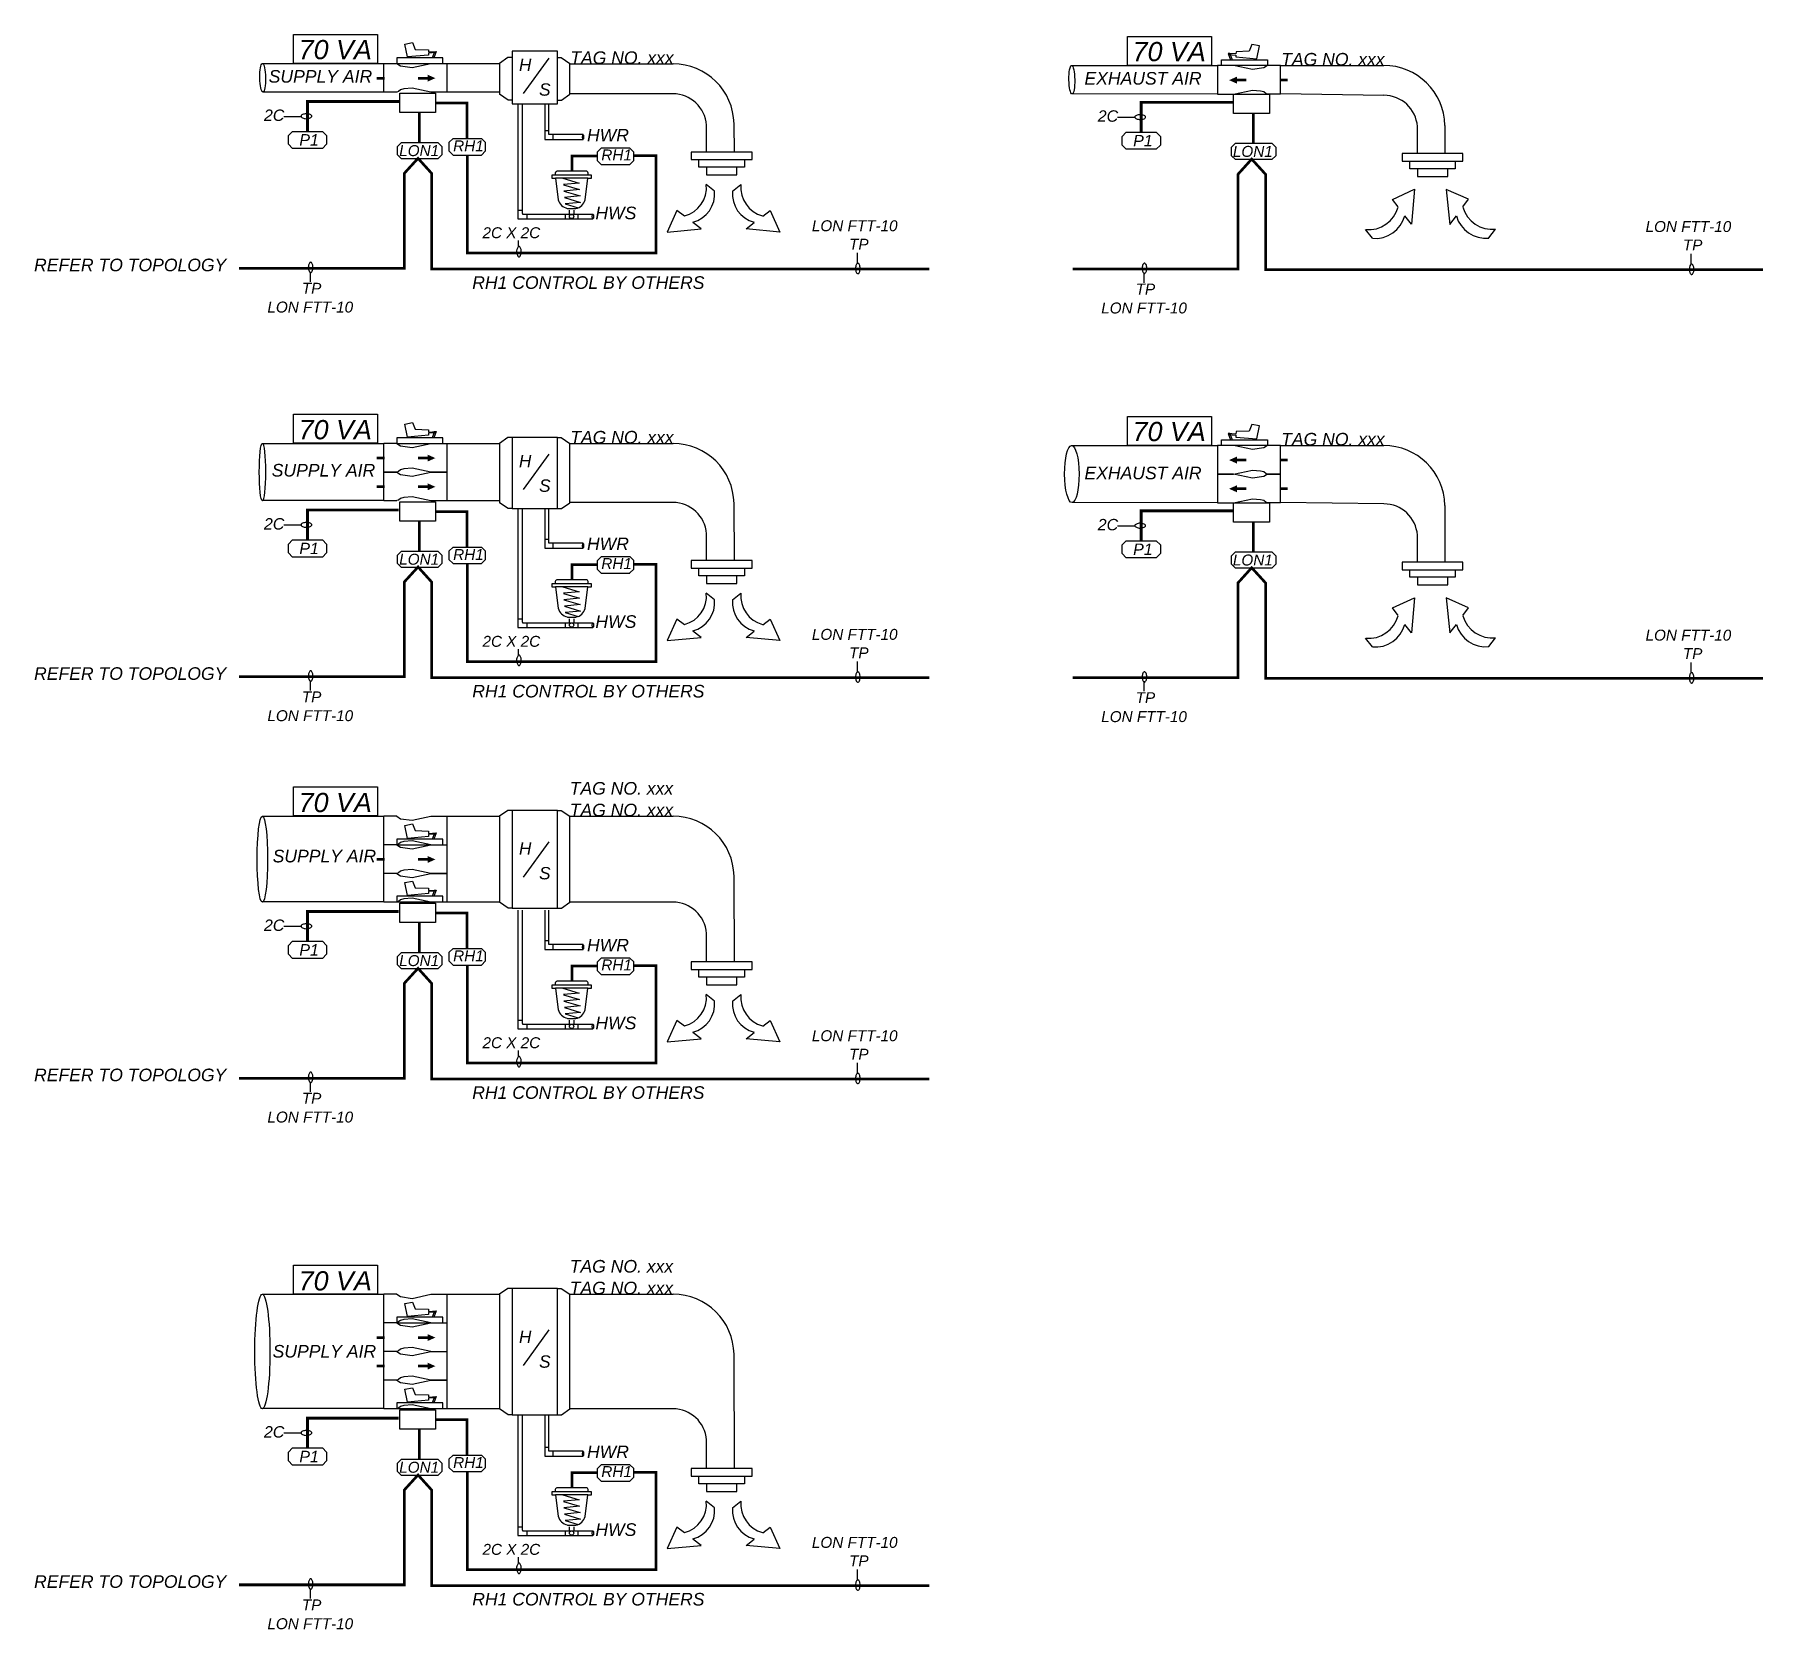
# Model space of a CAD drawing. Header units: inches. Extents: x -1342 to 5137, y -3408 to 967.
# Drawn here: x -201 to 1114, y -1719 to -507 of the extents above; entities that cross this region are included whole.
import ezdxf
from ezdxf.enums import TextEntityAlignment as Align

# ---------------------------------------------------------------- set-up
doc = ezdxf.new("R2010")
doc.units = ezdxf.units.IN
doc.header["$LTSCALE"] = 0.1
doc.header["$MEASUREMENT"] = 0
doc.layers.add('Hood', color=2, linetype='Continuous')
doc.styles.get("Standard").update_dxf_attribs({"font": 'ariali.ttf'})

msp = doc.modelspace()

# ---------------------------------------------------------------- texts
at = {"layer": 'Hood', "color": 0}
for s, height, p in [('70 VA', 14.61, (-0.4, -525.7)), ('70 VA', 14.61, (633.4, -527.2)), ('H', 9.37, (167, -534.7)), ('TAG NO. xxx', 9.556, (206, -529.3)), ('TAG NO. xxx', 9.556, (746.3, -530.5)), ('SUPPLY AIR', 9.56, (-23.2, -543.5)), ('EXHAUST AIR', 9.556, (596.8, -545)), ('S', 9.37, (182.3, -553.4)), ('2C', 8.68, (-26.8, -572.6)), ('2C', 8.68, (606.9, -573.2)), ('P1', 8.68, (0.1, -591.3)), ('LON1', 8.31, (76, -599.3)), ('RH1', 8.31, (117, -595.7)), ('HWR', 9.56, (218.7, -588.2)), ('P1', 8.68, (633.8, -591.9)), ('LON1', 8.31, (709.6, -599.9)), ('RH1', 8.31, (229.6, -602.6)), ('HWS', 9.56, (225.1, -647.3)), ('2C X 2C', 8.31, (139.3, -661.7)), ('TP', 8.31, (417.9, -670.4)), ('TP', 8.31, (1051.6, -671)), ('REFER TO TOPOLOGY', 9.556, (-201.5, -686.8)), ('TP', 8.31, (2, -703.9)), ('RH1 CONTROL BY OTHERS', 9.556, (131.5, -700.2)), ('TP', 8.31, (635.7, -704.5)), ('70 VA', 14.61, (-0.4, -814.5)), ('70 VA', 14.61, (633.4, -815.9)), ('TAG NO. xxx', 9.556, (206, -817.7)), ('TAG NO. xxx', 9.556, (746.3, -819.2)), ('H', 9.37, (167, -835.7)), ('SUPPLY AIR', 9.56, (-20.9, -842.8)), ('EXHAUST AIR', 9.556, (596.8, -844.9)), ('S', 9.37, (182.3, -854.4)), ('2C', 8.68, (-26.8, -883.1)), ('2C', 8.68, (606.9, -883.7)), ('P1', 8.68, (0.1, -901.8)), ('HWR', 9.56, (218.7, -898.7)), ('P1', 8.68, (633.8, -902.4)), ('LON1', 8.31, (76, -909.8)), ('RH1', 8.31, (117, -906.2)), ('RH1', 8.31, (229.6, -913.1)), ('LON1', 8.31, (709.6, -910.4)), ('HWS', 9.56, (225.1, -957.8)), ('2C X 2C', 8.31, (139.3, -972.2)), ('TP', 8.31, (417.9, -980.9)), ('TP', 8.31, (1051.6, -981.5)), ('REFER TO TOPOLOGY', 9.556, (-201.5, -997.3)), ('TP', 8.31, (2, -1014.4)), ('RH1 CONTROL BY OTHERS', 9.556, (131.5, -1010.7)), ('TP', 8.31, (635.7, -1015)), ('TAG NO. xxx', 9.556, (205.6, -1084.5)), ('70 VA', 14.61, (-0.4, -1097.8)), ('TAG NO. xxx', 9.556, (205.6, -1101)), ('SUPPLY AIR', 9.56, (-20.2, -1136)), ('H', 9.37, (167, -1130.2)), ('S', 9.37, (182.3, -1148.9)), ('2C', 8.68, (-26.8, -1188.1)), ('HWR', 9.56, (218.7, -1203.7)), ('P1', 8.68, (0.1, -1206.8)), ('LON1', 8.31, (76, -1214.8)), ('RH1', 8.31, (117, -1211.2)), ('RH1', 8.31, (229.6, -1218.1)), ('HWS', 9.56, (225.1, -1262.8)), ('2C X 2C', 8.31, (139.3, -1277.2)), ('TP', 8.31, (417.9, -1285.9)), ('REFER TO TOPOLOGY', 9.556, (-201.5, -1302.3)), ('TP', 8.31, (2, -1319.4)), ('RH1 CONTROL BY OTHERS', 9.556, (131.5, -1315.7)), ('TAG NO. xxx', 9.556, (205.6, -1447.7)), ('70 VA', 14.61, (-0.4, -1461.3)), ('TAG NO. xxx', 9.556, (205.6, -1464.2)), ('H', 9.37, (167, -1501.3)), ('SUPPLY AIR', 9.56, (-20.2, -1512.3)), ('S', 9.37, (182.3, -1520)), ('2C', 8.68, (-26.8, -1573.1)), ('P1', 8.68, (0.1, -1591.8)), ('RH1', 8.31, (117, -1596.2)), ('HWR', 9.56, (218.7, -1588.7)), ('LON1', 8.31, (76, -1599.8)), ('RH1', 8.31, (229.6, -1603.1)), ('HWS', 9.56, (225.1, -1647.8)), ('2C X 2C', 8.31, (139.3, -1662.2)), ('TP', 8.31, (417.9, -1670.9)), ('REFER TO TOPOLOGY', 9.556, (-201.5, -1687.3)), ('RH1 CONTROL BY OTHERS', 9.556, (131.5, -1700.7)), ('TP', 8.31, (2, -1704.4))]:
    msp.add_text(s, height=height, dxfattribs=at).set_placement(p)
for p in [(422.2, -656.4), (1055.8, -657), (8.4, -718.2), (642.1, -718.9), (422.2, -966.9), (1055.8, -967.5), (8.4, -1028.7), (642.1, -1029.4), (422.2, -1271.9), (8.4, -1333.7), (422.2, -1656.9), (8.4, -1718.7)]:
    msp.add_text('LON FTT-10', height=8.31, dxfattribs=at).set_placement(p, align=Align.CENTER)

# ---------------------------------------------------------------- linework, layer by layer
for points in [[(-4.4, -507), (59.6, -507), (59.6, -529), (-4.4, -529)], [(629.4, -508.5), (693.4, -508.5), (693.4, -530.5), (629.4, -530.5)], [(-4.4, -795.5), (59.6, -795.5), (59.6, -817.5), (-4.4, -817.5)], [(629.4, -797.2), (693.4, -797.2), (693.4, -819.2), (629.4, -819.2)], [(-4.4, -1078.7), (59.6, -1078.7), (59.6, -1100.7), (-4.4, -1100.7)], [(-4.4, -1442.2), (59.6, -1442.2), (59.6, -1464.2), (-4.4, -1464.2)]]:
    msp.add_lwpolyline(points, close=True)
for centre, major_axis, ratio in [((-27.8, -539.8), (0.2, -10.8), 0.203088), ((587.2, -541.3), (0.2, -10.8), 0.203088), ((215.8, -584.9), (0, 1.9), 0.2), ((223.2, -645.3), (0, 1.77), 0.27159), ((-28, -839.4), (0, 21.8), 0.107953), ((587.2, -840.9), (-0.2, 21.7), 0.253271), ((215.8, -895.4), (0, 1.9), 0.2), ((223.2, -955.8), (0, 1.77), 0.27159), ((-28, -1133.6), (0, 32.6), 0.122757), ((215.8, -1200.4), (0, 1.9), 0.2), ((223.2, -1260.8), (0, 1.77), 0.27159), ((-28, -1507.7), (0, 43.5), 0.132019), ((215.8, -1585.4), (0, 1.9), 0.2), ((223.2, -1645.8), (0, 1.77), 0.27159)]:
    msp.add_ellipse(centre, major_axis=major_axis, ratio=ratio)
at = {"layer": 'Hood', "color": 0}
for p, q in [((109.2, -524.6), (74.3, -524.6)), ((74.3, -524.6), (74.3, -529)), ((102.9, -520), (101.1, -524.6)), ((104.2, -519.9), (102.3, -524.6)), ((102.9, -520), (104.2, -519.9)), ((109.2, -529), (109.2, -524.6)), ((158.5, -524.5), (152.3, -529)), ((161.9, -524.5), (158.5, -524.5)), ((161.9, -519.7), (161.9, -559.6)), ((189.6, -524.8), (170.1, -551.7)), ((196.3, -559.6), (196.3, -519.7)), ((196.3, -524.5), (199.1, -524.5)), ((199.1, -524.5), (205.6, -529)), ((705.9, -521.4), (707.8, -526.1)), ((707.2, -521.4), (705.9, -521.4)), ((707.2, -521.4), (709.1, -526.1)), ((-28, -529), (64.3, -529)), ((64.3, -550.7), (64.3, -529)), ((64.3, -529), (74.3, -529)), ((74.3, -529), (77, -530.8)), ((74.3, -529), (109.2, -529)), ((77, -530.8), (85.8, -532)), ((85.8, -532), (100.1, -529)), ((100.1, -529), (112.2, -529)), ((112.2, -529), (152.3, -529)), ((112.2, -529), (112.2, -550.7)), ((152.3, -529), (152.3, -552.2)), ((205.6, -552.3), (205.6, -529)), ((205.6, -529.3), (284.1, -529.3)), ((587, -530.5), (698, -530.5)), ((710.1, -530.5), (698, -530.5)), ((698, -530.5), (698, -552.2)), ((700.9, -526.1), (735.9, -526.1)), ((700.9, -530.5), (700.9, -526.1)), ((735.9, -530.5), (700.9, -530.5)), ((724.4, -533.5), (710.1, -530.5)), ((733.2, -532.3), (724.4, -533.5)), ((735.9, -530.5), (733.2, -532.3)), ((735.9, -526.1), (735.9, -530.5)), ((745.9, -530.5), (735.9, -530.5)), ((745.9, -530.5), (824.3, -530.5)), ((745.9, -552.1), (745.9, -530.5)), ((64.3, -550.7), (-27.7, -550.7)), ((74.3, -550.7), (64.3, -550.7)), ((74.1, -550.7), (74.3, -550.7)), ((75.4, -550.2), (74.3, -550.7)), ((77, -548.9), (75.4, -550.2)), ((76.4, -551.6), (103.7, -551.6)), ((76.4, -566.3), (76.4, -551.6)), ((79.4, -548.2), (77, -548.9)), ((85.8, -547.7), (79.4, -548.2)), ((100.1, -550.7), (85.8, -547.7)), ((112.2, -550.7), (100.1, -550.7)), ((100.1, -550.7), (100.1, -550.7)), ((100.1, -550.7), (100.1, -550.7)), ((100.1, -550.7), (100.1, -550.7)), ((100.1, -550.7), (100.1, -550.7)), ((103.7, -551.6), (103.7, -566.3)), ((152.3, -550.7), (112.2, -550.7)), ((284.1, -552), (205.6, -552)), ((698, -552.2), (587.4, -552.1)), ((710.1, -552.2), (724.4, -549.2)), ((724.4, -549.2), (730.7, -549.7)), ((730.7, -549.7), (733.2, -550.3)), ((733.2, -550.3), (734.8, -551.7)), ((734.8, -551.7), (735.9, -552.1)), ((736, -552.1), (735.9, -552.1)), ((735.9, -552.1), (745.9, -552.1)), ((824.3, -553.2), (745.9, -552.1)), ((158.8, -556.7), (152.3, -552.2)), ((161.9, -556.7), (158.8, -556.7)), ((196.3, -556.8), (199.4, -556.8)), ((199.4, -556.8), (205.6, -552.3)), ((698, -552.2), (710.1, -552.2)), ((710.1, -552.2), (737.4, -552.2)), ((710.1, -566.9), (710.1, -552.2)), ((710.1, -552.2), (710.1, -552.2)), ((710.1, -552.2), (710.1, -552.2)), ((710.1, -552.2), (710.1, -552.2)), ((710.1, -552.2), (710.1, -552.2)), ((737.4, -552.2), (737.4, -566.9)), ((-11.7, -569.1), (1.4, -569.1)), ((103.7, -566.3), (76.4, -566.3)), ((309.5, -596.2), (309.5, -575.7)), ((330.4, -574.8), (330.5, -596.2)), ((622, -569.7), (635, -569.7)), ((737.4, -566.9), (710.1, -566.9)), ((849.8, -597.4), (849.8, -576.9)), ((870.7, -576), (870.7, -597.4)), ((-8.2, -583.7), (-5, -580.5)), ((-8.2, -590.3), (-8.2, -583.7)), ((-5, -593.5), (-8.2, -590.3)), ((-5, -580.5), (17.6, -580.5)), ((17.6, -580.5), (20.8, -583.7)), ((20.8, -590.3), (17.6, -593.5)), ((20.8, -583.7), (20.8, -590.3)), ((74.8, -592), (77.8, -588.9)), ((77.8, -588.9), (105.4, -588.9)), ((105.4, -588.9), (108.5, -592)), ((116.9, -586), (113.8, -589.1)), ((113.8, -589.1), (113.8, -595.4)), ((116.9, -586), (138.6, -586)), ((141.6, -589.1), (138.6, -586)), ((141.6, -595.4), (141.6, -589.1)), ((186.6, -579.8), (189.8, -579.8)), ((186.6, -586.8), (210.2, -586.8)), ((215.8, -583), (189.8, -583)), ((192.8, -583), (192.8, -586.8)), ((210.2, -586.8), (215.8, -586.8)), ((625.5, -584.3), (628.6, -581.1)), ((625.5, -590.9), (625.5, -584.3)), ((628.6, -594.1), (625.5, -590.9)), ((628.6, -581.1), (651.3, -581.1)), ((651.3, -581.1), (654.5, -584.3)), ((654.5, -590.9), (651.3, -594.1)), ((654.5, -584.3), (654.5, -590.9)), ((708.5, -592.6), (711.5, -589.6)), ((711.5, -589.6), (739.1, -589.6)), ((739.1, -589.6), (742.2, -592.6)), ((17.6, -593.5), (-5, -593.5)), ((74.8, -598.3), (74.8, -592)), ((77.8, -601.4), (74.8, -598.3)), ((105.4, -601.4), (77.8, -601.4)), ((108.5, -598.3), (105.4, -601.4)), ((108.5, -592), (108.5, -598.3)), ((113.8, -595.4), (116.9, -598.5)), ((116.9, -598.5), (138.6, -598.5)), ((138.6, -598.5), (141.6, -595.4)), ((229.5, -593.3), (226.5, -596.4)), ((226.5, -596.4), (226.5, -602.7)), ((226.5, -602.7), (229.5, -605.8)), ((251.2, -593.3), (229.5, -593.3)), ((254.3, -596.2), (251.2, -593.2)), ((251.2, -605.6), (254.3, -602.6)), ((254.3, -602.6), (254.3, -596.2)), ((309.5, -596.2), (298, -596.2)), ((298, -596.2), (298, -602)), ((298, -602), (344.2, -602)), ((303.8, -607.7), (303.8, -602)), ((332.6, -596.2), (309.5, -596.2)), ((344.2, -596.2), (332.6, -596.2)), ((338.4, -602), (338.4, -607.7)), ((344.2, -602), (344.2, -596.2)), ((651.3, -594.1), (628.6, -594.1)), ((708.5, -599), (708.5, -592.6)), ((711.5, -602), (708.5, -599)), ((739.1, -602), (711.5, -602)), ((742.2, -599), (739.1, -602)), ((742.2, -592.6), (742.2, -599)), ((849.8, -597.4), (838.2, -597.4)), ((838.2, -597.4), (838.2, -603.1)), ((838.2, -603.1), (884.4, -603.1)), ((844, -608.9), (844, -603.1)), ((872.9, -597.4), (849.8, -597.4)), ((884.4, -597.4), (872.9, -597.4)), ((878.6, -603.1), (878.6, -608.9)), ((884.4, -603.1), (884.4, -597.4)), ((222.1, -613.9), (192.1, -613.9)), ((192.1, -613.9), (192.1, -616.2)), ((192.1, -616.2), (194.9, -616.2)), ((219.4, -616.2), (194.7, -616.2)), ((194.7, -616.2), (196.9, -632.5)), ((217.4, -610.7), (196.7, -610.7)), ((200.4, -616.2), (212.7, -619.8)), ((217.3, -632.6), (219.4, -616.2)), ((219.4, -616.2), (222.1, -616.2)), ((222.1, -616.2), (222.1, -613.9)), ((229.5, -605.8), (251.2, -605.8)), ((338.4, -607.7), (303.8, -607.7)), ((309.5, -607.7), (309.5, -613.5)), ((309.5, -613.5), (332.6, -613.5)), ((332.6, -613.5), (332.6, -607.7)), ((878.6, -608.9), (844, -608.9)), ((849.8, -608.9), (849.8, -614.7)), ((849.8, -614.7), (872.9, -614.7)), ((872.9, -614.7), (872.9, -608.9)), ((212.7, -619.8), (200.8, -621)), ((200.9, -621.2), (213.1, -624.7)), ((213.1, -624.7), (201.2, -626)), ((201.2, -626), (213.4, -629.6)), ((213.4, -629.6), (201.6, -630.8)), ((201.7, -630.9), (213.9, -634.5)), ((315.7, -626), (309.4, -621)), ((329.3, -626), (335.7, -621)), ((830.9, -632.2), (847.7, -624.5)), ((847.7, -624.5), (845.4, -651.1)), ((871.7, -624.6), (874.4, -651.2)), ((888.7, -632.1), (871.7, -624.6)), ((166.1, -640.5), (169.7, -640.5)), ((169.7, -643), (169.7, -643.5)), ((172.9, -643.5), (172.9, -647)), ((213.9, -634.5), (202, -635.7)), ((202, -635.7), (211.9, -638.6)), ((202.1, -643.5), (202.1, -647)), ((203.8, -639.1), (210.3, -639.1)), ((205.4, -643.5), (205.4, -640.5)), ((208.7, -640.5), (208.7, -643.5)), ((211.8, -643.5), (211.8, -647)), ((287.1, -640.7), (279.7, -657)), ((292.7, -645), (287.1, -640.7)), ((352.4, -645), (357.9, -640.7)), ((357.9, -640.7), (365.4, -657)), ((835.3, -637.9), (830.9, -632.2)), ((884.3, -637.9), (888.7, -632.1)), ((279.7, -657), (305.4, -654.7)), ((305.4, -654.7), (299.2, -649.7)), ((339.6, -654.7), (345.8, -649.7)), ((365.4, -657), (339.6, -654.7)), ((815.7, -661.8), (810.5, -655.2)), ((845.4, -651.1), (840.2, -644.7)), ((874.4, -651.2), (879.5, -644.7)), ((904.2, -661.5), (909.2, -654.9)), ((166.5, -663.4), (166.5, -668)), ((109.2, -813.4), (74.3, -813.4)), ((74.3, -813.4), (74.3, -817.7)), ((102.9, -808.7), (101.1, -813.4)), ((104.2, -808.6), (102.3, -813.4)), ((102.9, -808.7), (104.2, -808.6)), ((109.2, -817.7), (109.2, -813.4)), ((158.5, -813.2), (152.3, -817.7)), ((161.9, -813.2), (158.5, -813.2)), ((161.9, -813.2), (161.9, -867.2)), ((196.3, -867.2), (196.3, -813.2)), ((196.3, -813.2), (199.1, -813.2)), ((199.1, -813.2), (205.6, -817.7)), ((700.9, -814.8), (735.9, -814.8)), ((700.9, -819.2), (700.9, -814.8)), ((705.9, -810.1), (707.8, -814.8)), ((707.2, -810.2), (705.9, -810.1)), ((707.2, -810.2), (709.1, -814.8)), ((735.9, -814.8), (735.9, -819.2)), ((-28, -817.7), (64.3, -817.7)), ((74.3, -817.7), (64.3, -817.7)), ((64.3, -839.4), (64.3, -817.7)), ((74.3, -817.7), (77, -819.5)), ((74.3, -817.7), (109.2, -817.7)), ((77, -819.5), (85.8, -820.8)), ((85.8, -820.8), (100.1, -817.7)), ((100.1, -817.7), (112.2, -817.7)), ((112.2, -817.7), (152.3, -817.7)), ((112.2, -817.7), (112.2, -839.5)), ((152.3, -817.7), (152.3, -862.7)), ((189.6, -825.8), (170.1, -852.7)), ((205.6, -817.7), (284.1, -817.7)), ((205.6, -862.8), (205.6, -817.7)), ((587, -819.2), (698, -819.2)), ((710.1, -819.2), (698, -819.2)), ((698, -819.2), (698, -841)), ((735.9, -819.2), (700.9, -819.2)), ((724.4, -822.2), (710.1, -819.2)), ((733.2, -821), (724.4, -822.2)), ((735.9, -819.2), (733.2, -821)), ((745.9, -819.2), (735.9, -819.2)), ((745.9, -819.2), (824.3, -819.2)), ((745.9, -840.9), (745.9, -819.2)), ((64.3, -839.4), (74.3, -839.4)), ((74.3, -839.5), (64.3, -839.5)), ((64.3, -861.1), (64.3, -839.5)), ((75.4, -838.9), (74.1, -839.4)), ((74.3, -839.5), (77, -841.3)), ((77, -837.6), (75.4, -838.9)), ((79.4, -836.9), (77, -837.6)), ((77, -841.3), (85.8, -842.5)), ((85.8, -836.4), (79.4, -836.9)), ((100.1, -839.5), (85.8, -836.4)), ((85.8, -842.5), (100.1, -839.5)), ((100.1, -839.5), (112.2, -839.5)), ((112.2, -839.5), (100.1, -839.5)), ((112.2, -839.5), (112.2, -861.2)), ((710.1, -841), (698, -841)), ((698, -841), (698, -862.7)), ((698, -841), (710.1, -841)), ((710.1, -841), (724.4, -837.9)), ((724.4, -844), (710.1, -841)), ((724.4, -837.9), (730.7, -838.4)), ((730.7, -838.4), (733.2, -839.1)), ((733.2, -839.1), (734.8, -840.4)), ((735.9, -841), (733.2, -842.8)), ((734.8, -840.4), (735.9, -840.9)), ((735.9, -840.9), (745.9, -840.9)), ((745.9, -841), (735.9, -841)), ((745.9, -862.6), (745.9, -841)), ((733.2, -842.8), (724.4, -844)), ((64.3, -861.1), (-28, -861.1)), ((64.3, -861.1), (74.3, -861.1)), ((75.4, -860.7), (74.1, -861.1)), ((74.1, -861.1), (74.3, -861.1)), ((77, -859.4), (75.4, -860.7)), ((76.4, -862.1), (103.7, -862.1)), ((76.4, -876.8), (76.4, -862.1)), ((79.4, -858.7), (77, -859.4)), ((85.8, -858.2), (79.4, -858.7)), ((100.1, -861.2), (85.8, -858.2)), ((112.2, -861.2), (100.1, -861.2)), ((100.1, -861.2), (100.1, -861.2)), ((100.1, -861.2), (100.1, -861.2)), ((100.1, -861.2), (100.1, -861.2)), ((100.1, -861.2), (100.1, -861.2)), ((103.7, -862.1), (103.7, -876.8)), ((152.3, -861.2), (112.2, -861.2)), ((158.8, -867.2), (152.3, -862.7)), ((161.9, -867.2), (158.8, -867.2)), ((196.3, -867.2), (199.4, -867.2)), ((199.4, -867.2), (205.6, -862.7)), ((284.1, -862.5), (205.6, -862.5)), ((330.4, -863.3), (330.5, -906.7)), ((698, -862.7), (587.4, -862.6)), ((698, -862.7), (710.1, -862.7)), ((710.1, -862.7), (724.4, -859.7)), ((710.1, -862.7), (737.4, -862.7)), ((710.1, -877.4), (710.1, -862.7)), ((710.1, -862.7), (710.1, -862.7)), ((710.1, -862.7), (710.1, -862.7)), ((710.1, -862.7), (710.1, -862.7)), ((710.1, -862.7), (710.1, -862.7)), ((724.4, -859.7), (730.7, -860.2)), ((730.7, -860.2), (733.2, -860.8)), ((733.2, -860.8), (734.8, -862.2)), ((734.8, -862.2), (735.9, -862.6)), ((736, -862.6), (735.9, -862.6)), ((735.9, -862.6), (745.9, -862.6)), ((737.4, -862.7), (737.4, -877.4)), ((824.3, -863.6), (745.9, -862.6)), ((870.7, -864.7), (870.7, -907.9)), ((-11.7, -879.6), (1.4, -879.6)), ((103.7, -876.8), (76.4, -876.8)), ((622, -880.2), (635, -880.2)), ((737.4, -877.4), (710.1, -877.4)), ((-8.2, -894.2), (-5, -891)), ((-5, -891), (17.6, -891)), ((17.6, -891), (20.8, -894.2)), ((186.6, -890.3), (189.8, -890.3)), ((215.8, -893.5), (189.8, -893.5)), ((192.8, -893.5), (192.8, -897.3)), ((309.5, -906.7), (309.5, -886.2)), ((625.5, -894.8), (628.6, -891.6)), ((628.6, -891.6), (651.3, -891.6)), ((651.3, -891.6), (654.5, -894.8)), ((849.8, -907.9), (849.8, -887.4)), ((-8.2, -900.8), (-8.2, -894.2)), ((-5, -904), (-8.2, -900.8)), ((17.6, -904), (-5, -904)), ((20.8, -900.8), (17.6, -904)), ((20.8, -894.2), (20.8, -900.8)), ((74.8, -902.5), (77.8, -899.4)), ((74.8, -908.8), (74.8, -902.5)), ((77.8, -899.4), (105.4, -899.4)), ((105.4, -899.4), (108.5, -902.5)), ((108.5, -902.5), (108.5, -908.8)), ((116.9, -896.5), (113.8, -899.6)), ((113.8, -899.6), (113.8, -905.9)), ((113.8, -905.9), (116.9, -909)), ((116.9, -896.5), (138.6, -896.5)), ((141.6, -899.6), (138.6, -896.5)), ((138.6, -909), (141.6, -905.9)), ((141.6, -905.9), (141.6, -899.6)), ((186.6, -897.3), (210.2, -897.3)), ((210.2, -897.3), (215.8, -897.3)), ((229.5, -903.8), (226.5, -906.9)), ((226.5, -906.9), (226.5, -913.2)), ((251.2, -903.8), (229.5, -903.8)), ((254.3, -906.7), (251.2, -903.7)), ((254.3, -913.1), (254.3, -906.7)), ((309.5, -906.7), (298, -906.7)), ((298, -906.7), (298, -912.5)), ((332.6, -906.7), (309.5, -906.7)), ((344.2, -906.7), (332.6, -906.7)), ((344.2, -912.5), (344.2, -906.7)), ((625.5, -901.4), (625.5, -894.8)), ((628.6, -904.6), (625.5, -901.4)), ((651.3, -904.6), (628.6, -904.6)), ((654.5, -901.4), (651.3, -904.6)), ((654.5, -894.8), (654.5, -901.4)), ((708.5, -903.1), (711.5, -900.1)), ((708.5, -909.5), (708.5, -903.1)), ((711.5, -900.1), (739.1, -900.1)), ((739.1, -900.1), (742.2, -903.1)), ((742.2, -903.1), (742.2, -909.5)), ((77.8, -911.9), (74.8, -908.8)), ((105.4, -911.9), (77.8, -911.9)), ((108.5, -908.8), (105.4, -911.9)), ((116.9, -909), (138.6, -909)), ((226.5, -913.2), (229.5, -916.3)), ((229.5, -916.3), (251.2, -916.3)), ((251.2, -916.1), (254.3, -913.1)), ((298, -912.5), (344.2, -912.5)), ((303.8, -918.2), (303.8, -912.5)), ((338.4, -918.2), (303.8, -918.2)), ((309.5, -918.2), (309.5, -924)), ((332.6, -924), (332.6, -918.2)), ((338.4, -912.5), (338.4, -918.2)), ((711.5, -912.5), (708.5, -909.5)), ((739.1, -912.5), (711.5, -912.5)), ((742.2, -909.5), (739.1, -912.5)), ((849.8, -907.9), (838.2, -907.9)), ((838.2, -907.9), (838.2, -913.6)), ((838.2, -913.6), (884.4, -913.6)), ((844, -919.4), (844, -913.6)), ((878.6, -919.4), (844, -919.4)), ((872.9, -907.9), (849.8, -907.9)), ((849.8, -919.4), (849.8, -925.2)), ((884.4, -907.9), (872.9, -907.9)), ((872.9, -925.2), (872.9, -919.4)), ((878.6, -913.6), (878.6, -919.4)), ((884.4, -913.6), (884.4, -907.9)), ((222.1, -924.4), (192.1, -924.4)), ((192.1, -924.4), (192.1, -926.7)), ((192.1, -926.7), (194.9, -926.7)), ((219.4, -926.7), (194.7, -926.7)), ((194.7, -926.7), (196.9, -943)), ((217.4, -921.2), (196.7, -921.2)), ((200.4, -926.7), (212.7, -930.3)), ((212.7, -930.3), (200.8, -931.5)), ((200.9, -931.7), (213.1, -935.2)), ((217.3, -943.1), (219.4, -926.7)), ((219.4, -926.7), (222.1, -926.7)), ((222.1, -926.7), (222.1, -924.4)), ((315.7, -936.5), (309.4, -931.5)), ((309.5, -924), (332.6, -924)), ((329.3, -936.5), (335.7, -931.5)), ((849.8, -925.2), (872.9, -925.2)), ((213.1, -935.2), (201.2, -936.5)), ((201.2, -936.5), (213.4, -940.1)), ((213.4, -940.1), (201.6, -941.3)), ((201.7, -941.4), (213.9, -945)), ((213.9, -945), (202, -946.2)), ((202, -946.2), (211.9, -949.1)), ((830.9, -942.7), (847.7, -935)), ((835.3, -948.4), (830.9, -942.7)), ((847.7, -935), (845.4, -961.6)), ((871.7, -935.1), (874.4, -961.7)), ((888.7, -942.6), (871.7, -935.1)), ((884.3, -948.4), (888.7, -942.6)), ((166.1, -951), (169.7, -951)), ((169.7, -953.5), (169.7, -954)), ((172.9, -954), (172.9, -957.5)), ((202.1, -954), (202.1, -957.5)), ((203.8, -949.6), (210.3, -949.6)), ((205.4, -954), (205.4, -951)), ((208.7, -951), (208.7, -954)), ((211.8, -954), (211.8, -957.5)), ((287.1, -951.2), (279.7, -967.5)), ((292.7, -955.5), (287.1, -951.2)), ((352.4, -955.5), (357.9, -951.2)), ((357.9, -951.2), (365.4, -967.5)), ((845.4, -961.6), (840.2, -955.2)), ((874.4, -961.7), (879.5, -955.2)), ((279.7, -967.5), (305.4, -965.2)), ((305.4, -965.2), (299.2, -960.2)), ((339.6, -965.2), (345.8, -960.2)), ((365.4, -967.5), (339.6, -965.2)), ((815.7, -972.3), (810.5, -965.7)), ((904.2, -972), (909.2, -965.4)), ((166.5, -973.9), (166.5, -978.5)), ((-28, -1101), (64.3, -1101)), ((74.3, -1101), (64.3, -1101)), ((64.3, -1122.6), (64.3, -1101)), ((74.3, -1101), (77, -1102.8)), ((77, -1102.8), (85.8, -1104)), ((85.8, -1104), (100.1, -1101)), ((100.1, -1101), (112.2, -1101)), ((112.2, -1101), (152.3, -1101)), ((112.2, -1101), (112.2, -1122.7)), ((158.5, -1096.5), (152.3, -1101)), ((152.3, -1101), (152.3, -1166.2)), ((161.9, -1096.5), (158.5, -1096.5)), ((161.9, -1096.5), (161.9, -1170.7)), ((196.3, -1170.7), (196.3, -1096.5)), ((196.3, -1096.5), (199.1, -1096.5)), ((199.1, -1096.5), (205.6, -1101)), ((205.6, -1101), (284.1, -1101)), ((205.6, -1166.2), (205.6, -1101)), ((102.9, -1113.7), (101.1, -1118.4)), ((104.2, -1113.6), (102.3, -1118.4)), ((102.9, -1113.7), (104.2, -1113.6)), ((74.3, -1122.7), (64.3, -1122.7)), ((64.3, -1144.4), (64.3, -1122.7)), ((109.2, -1118.4), (74.3, -1118.4)), ((74.3, -1118.4), (74.3, -1122.7)), ((75.4, -1122.2), (74.3, -1122.7)), ((74.3, -1122.7), (77, -1124.5)), ((74.3, -1122.7), (109.2, -1122.7)), ((77, -1120.9), (75.4, -1122.2)), ((79.4, -1120.2), (77, -1120.9)), ((77, -1124.5), (85.8, -1125.8)), ((85.8, -1119.7), (79.4, -1120.2)), ((100.1, -1122.7), (85.8, -1119.7)), ((85.8, -1125.8), (100.1, -1122.7)), ((100.1, -1122.7), (112.2, -1122.7)), ((109.2, -1122.7), (109.2, -1118.4)), ((112.2, -1122.7), (112.2, -1144.5)), ((189.6, -1120.3), (170.1, -1147.2)), ((77, -1142.6), (75.4, -1143.9)), ((79.4, -1141.9), (77, -1142.6)), ((85.8, -1141.4), (79.4, -1141.9)), ((100.1, -1144.5), (85.8, -1141.4)), ((74.3, -1144.5), (64.3, -1144.5)), ((64.3, -1166.1), (64.3, -1144.5)), ((75.4, -1143.9), (74.3, -1144.5)), ((74.3, -1144.5), (77, -1146.3)), ((77, -1146.3), (85.8, -1147.5)), ((85.8, -1147.5), (100.1, -1144.5)), ((100.1, -1144.5), (112.2, -1144.5)), ((112.2, -1144.5), (100.1, -1144.5)), ((112.2, -1144.5), (112.2, -1166.2)), ((330.4, -1146.5), (330.5, -1211.7)), ((64.3, -1166.1), (-28, -1166.1)), ((64.3, -1166.1), (74.3, -1166.1)), ((74.1, -1166.1), (74.3, -1166.1)), ((109.2, -1161.8), (74.3, -1161.8)), ((74.3, -1161.8), (74.3, -1166.1)), ((75.4, -1165.7), (74.3, -1166.1)), ((74.3, -1166.1), (109.2, -1166.1)), ((77, -1164.4), (75.4, -1165.7)), ((76.4, -1167.1), (103.7, -1167.1)), ((76.4, -1181.8), (76.4, -1167.1)), ((79.4, -1163.7), (77, -1164.4)), ((85.8, -1163.2), (79.4, -1163.7)), ((100.1, -1166.2), (85.8, -1163.2)), ((112.2, -1166.2), (100.1, -1166.2)), ((100.1, -1166.2), (100.1, -1166.2)), ((100.1, -1166.2), (100.1, -1166.2)), ((100.1, -1166.2), (100.1, -1166.2)), ((100.1, -1166.2), (100.1, -1166.2)), ((102.9, -1157.1), (101.1, -1161.8)), ((104.2, -1157), (102.3, -1161.8)), ((102.9, -1157.1), (104.2, -1157)), ((103.7, -1167.1), (103.7, -1181.8)), ((109.2, -1166.1), (109.2, -1161.8)), ((152.3, -1166.2), (112.2, -1166.2)), ((158.8, -1170.7), (152.3, -1166.2)), ((199.4, -1170.7), (205.6, -1166.2)), ((284.1, -1166.2), (205.6, -1166.2)), ((103.7, -1181.8), (76.4, -1181.8)), ((161.9, -1170.7), (158.8, -1170.7)), ((196.3, -1170.7), (199.4, -1170.7)), ((-11.7, -1184.6), (1.4, -1184.6)), ((-8.2, -1199.2), (-5, -1196)), ((-5, -1196), (17.6, -1196)), ((17.6, -1196), (20.8, -1199.2)), ((186.6, -1195.3), (189.8, -1195.3)), ((309.5, -1211.7), (309.5, -1190)), ((-8.2, -1205.8), (-8.2, -1199.2)), ((-5, -1209), (-8.2, -1205.8)), ((17.6, -1209), (-5, -1209)), ((20.8, -1205.8), (17.6, -1209)), ((20.8, -1199.2), (20.8, -1205.8)), ((74.8, -1207.5), (77.8, -1204.4)), ((74.8, -1213.8), (74.8, -1207.5)), ((77.8, -1204.4), (105.4, -1204.4)), ((105.4, -1204.4), (108.5, -1207.5)), ((108.5, -1207.5), (108.5, -1213.8)), ((116.9, -1201.5), (113.8, -1204.6)), ((113.8, -1204.6), (113.8, -1210.9)), ((116.9, -1201.5), (138.6, -1201.5)), ((141.6, -1204.6), (138.6, -1201.5)), ((141.6, -1210.9), (141.6, -1204.6)), ((186.6, -1202.3), (210.2, -1202.3)), ((215.8, -1198.5), (189.8, -1198.5)), ((192.8, -1198.5), (192.8, -1202.3)), ((210.2, -1202.3), (215.8, -1202.3)), ((229.5, -1208.8), (226.5, -1211.9)), ((251.2, -1208.8), (229.5, -1208.8)), ((254.3, -1211.7), (251.2, -1208.7)), ((77.8, -1216.9), (74.8, -1213.8)), ((105.4, -1216.9), (77.8, -1216.9)), ((108.5, -1213.8), (105.4, -1216.9)), ((113.8, -1210.9), (116.9, -1214)), ((116.9, -1214), (138.6, -1214)), ((138.6, -1214), (141.6, -1210.9)), ((226.5, -1211.9), (226.5, -1218.2)), ((226.5, -1218.2), (229.5, -1221.3)), ((229.5, -1221.3), (251.2, -1221.3)), ((251.2, -1221.1), (254.3, -1218.1)), ((254.3, -1218.1), (254.3, -1211.7)), ((309.5, -1211.7), (298, -1211.7)), ((298, -1211.7), (298, -1217.5)), ((298, -1217.5), (344.2, -1217.5)), ((303.8, -1223.2), (303.8, -1217.5)), ((332.6, -1211.7), (309.5, -1211.7)), ((344.2, -1211.7), (332.6, -1211.7)), ((338.4, -1217.5), (338.4, -1223.2)), ((344.2, -1217.5), (344.2, -1211.7)), ((222.1, -1229.4), (192.1, -1229.4)), ((192.1, -1229.4), (192.1, -1231.7)), ((192.1, -1231.7), (194.9, -1231.7)), ((219.4, -1231.7), (194.7, -1231.7)), ((194.7, -1231.7), (196.9, -1248)), ((217.4, -1226.2), (196.7, -1226.2)), ((200.4, -1231.7), (212.7, -1235.3)), ((212.7, -1235.3), (200.8, -1236.5)), ((217.3, -1248.1), (219.4, -1231.7)), ((219.4, -1231.7), (222.1, -1231.7)), ((222.1, -1231.7), (222.1, -1229.4)), ((338.4, -1223.2), (303.8, -1223.2)), ((309.5, -1223.2), (309.5, -1229)), ((309.5, -1229), (332.6, -1229)), ((332.6, -1229), (332.6, -1223.2)), ((200.9, -1236.7), (213.1, -1240.2)), ((213.1, -1240.2), (201.2, -1241.5)), ((201.2, -1241.5), (213.4, -1245.1)), ((213.4, -1245.1), (201.6, -1246.3)), ((201.7, -1246.4), (213.9, -1250)), ((315.7, -1241.5), (309.4, -1236.5)), ((329.3, -1241.5), (335.7, -1236.5)), ((166.1, -1256), (169.7, -1256)), ((169.7, -1258.5), (169.7, -1259)), ((172.9, -1259), (172.9, -1262.5)), ((213.9, -1250), (202, -1251.2)), ((202, -1251.2), (211.9, -1254.1)), ((202.1, -1259), (202.1, -1262.5)), ((203.8, -1254.6), (210.3, -1254.6)), ((205.4, -1259), (205.4, -1256)), ((208.7, -1256), (208.7, -1259)), ((211.8, -1259), (211.8, -1262.5)), ((287.1, -1256.2), (279.7, -1272.5)), ((292.7, -1260.5), (287.1, -1256.2)), ((352.4, -1260.5), (357.9, -1256.2)), ((357.9, -1256.2), (365.4, -1272.5)), ((279.7, -1272.5), (305.4, -1270.2)), ((305.4, -1270.2), (299.2, -1265.2)), ((339.6, -1270.2), (345.8, -1265.2)), ((365.4, -1272.5), (339.6, -1270.2)), ((166.5, -1278.9), (166.5, -1283.5)), ((-28, -1464.2), (64.3, -1464.2)), ((74.3, -1464.2), (64.3, -1464.2)), ((64.3, -1486), (64.3, -1464.2)), ((74.3, -1464.2), (77, -1466)), ((77, -1466), (85.8, -1467.3)), ((85.8, -1467.3), (100.1, -1464.2)), ((100.1, -1464.2), (112.2, -1464.2)), ((112.2, -1464.2), (152.3, -1464.2)), ((112.2, -1464.2), (112.2, -1486)), ((158.5, -1459.7), (152.3, -1464.2)), ((152.3, -1464.2), (152.3, -1551.2)), ((161.9, -1459.7), (158.5, -1459.7)), ((161.9, -1459.7), (161.9, -1555.7)), ((196.3, -1555.7), (196.3, -1459.7)), ((196.3, -1459.7), (199.1, -1459.7)), ((199.1, -1459.7), (205.6, -1464.2)), ((205.6, -1464.2), (284.1, -1464.2)), ((205.6, -1551.2), (205.6, -1464.2)), ((109.2, -1481.6), (74.3, -1481.6)), ((74.3, -1481.6), (74.3, -1486)), ((77, -1484.1), (74.3, -1486)), ((79.4, -1483.4), (77, -1484.1)), ((85.8, -1482.9), (79.4, -1483.4)), ((100.1, -1486), (85.8, -1482.9)), ((102.9, -1477), (101.1, -1481.6)), ((104.2, -1476.9), (102.3, -1481.6)), ((102.9, -1477), (104.2, -1476.9)), ((109.2, -1486), (109.2, -1481.6)), ((74.3, -1486), (64.3, -1486)), ((64.3, -1507.7), (64.3, -1486)), ((74.3, -1486), (64.3, -1486)), ((74.3, -1486), (77, -1487.8)), ((74.3, -1486), (109.2, -1486)), ((77, -1487.8), (85.8, -1489)), ((85.8, -1489), (100.1, -1486)), ((100.1, -1486), (112.2, -1486)), ((100.1, -1486), (112.2, -1486)), ((112.2, -1486), (112.2, -1507.7)), ((189.6, -1491.3), (170.1, -1518.3)), ((74.3, -1507.7), (64.3, -1507.7)), ((64.3, -1529.5), (64.3, -1507.7)), ((75.4, -1507.2), (74.3, -1507.7)), ((74.3, -1507.7), (77, -1509.5)), ((77, -1505.9), (75.4, -1507.2)), ((79.4, -1505.2), (77, -1505.9)), ((77, -1509.5), (85.8, -1510.8)), ((85.8, -1504.7), (79.4, -1505.2)), ((100.1, -1507.7), (85.8, -1504.7)), ((85.8, -1510.8), (100.1, -1507.7)), ((100.1, -1507.7), (112.2, -1507.7)), ((112.2, -1507.7), (112.2, -1529.5)), ((330.4, -1509.8), (330.5, -1596.7)), ((74.3, -1529.5), (64.3, -1529.5)), ((64.3, -1551.1), (64.3, -1529.5)), ((75.4, -1528.9), (74.3, -1529.5)), ((74.3, -1529.5), (77, -1531.3)), ((77, -1527.6), (75.4, -1528.9)), ((79.4, -1526.9), (77, -1527.6)), ((77, -1531.3), (85.8, -1532.5)), ((85.8, -1526.4), (79.4, -1526.9)), ((100.1, -1529.5), (85.8, -1526.4)), ((85.8, -1532.5), (100.1, -1529.5)), ((100.1, -1529.5), (112.2, -1529.5)), ((112.2, -1529.5), (100.1, -1529.5)), ((112.2, -1529.5), (112.2, -1551.2)), ((64.3, -1551.1), (-28, -1551.1)), ((64.3, -1551.1), (74.3, -1551.1)), ((74.1, -1551.1), (74.3, -1551.1)), ((109.2, -1546.8), (74.3, -1546.8)), ((74.3, -1546.8), (74.3, -1551.1)), ((75.4, -1550.7), (74.3, -1551.1)), ((74.3, -1551.1), (109.2, -1551.1)), ((77, -1549.4), (75.4, -1550.7)), ((79.4, -1548.7), (77, -1549.4)), ((85.8, -1548.2), (79.4, -1548.7)), ((100.1, -1551.2), (85.8, -1548.2)), ((112.2, -1551.2), (100.1, -1551.2)), ((100.1, -1551.2), (100.1, -1551.2)), ((100.1, -1551.2), (100.1, -1551.2)), ((100.1, -1551.2), (100.1, -1551.2)), ((100.1, -1551.2), (100.1, -1551.2)), ((102.9, -1542.1), (101.1, -1546.8)), ((104.2, -1542), (102.3, -1546.8)), ((102.9, -1542.1), (104.2, -1542)), ((109.2, -1551.1), (109.2, -1546.8)), ((152.3, -1551.2), (112.2, -1551.2)), ((158.8, -1555.7), (152.3, -1551.2)), ((199.4, -1555.7), (205.6, -1551.2)), ((284.1, -1551.2), (205.6, -1551.2)), ((76.4, -1552.1), (103.7, -1552.1)), ((76.4, -1566.8), (76.4, -1552.1)), ((103.7, -1552.1), (103.7, -1566.8)), ((161.9, -1555.7), (158.8, -1555.7)), ((196.3, -1555.7), (199.4, -1555.7)), ((-11.7, -1569.6), (1.4, -1569.6)), ((103.7, -1566.8), (76.4, -1566.8)), ((309.5, -1596.7), (309.5, -1575)), ((-8.2, -1584.2), (-5, -1581)), ((-8.2, -1590.8), (-8.2, -1584.2)), ((-5, -1581), (17.6, -1581)), ((17.6, -1581), (20.8, -1584.2)), ((20.8, -1584.2), (20.8, -1590.8)), ((74.8, -1592.5), (77.8, -1589.4)), ((77.8, -1589.4), (105.4, -1589.4)), ((105.4, -1589.4), (108.5, -1592.5)), ((116.9, -1586.5), (113.8, -1589.6)), ((113.8, -1589.6), (113.8, -1595.9)), ((116.9, -1586.5), (138.6, -1586.5)), ((141.6, -1589.6), (138.6, -1586.5)), ((141.6, -1595.9), (141.6, -1589.6)), ((186.6, -1580.3), (189.8, -1580.3)), ((186.6, -1587.3), (210.2, -1587.3)), ((215.8, -1583.5), (189.8, -1583.5)), ((192.8, -1583.5), (192.8, -1587.3)), ((210.2, -1587.3), (215.8, -1587.3)), ((-5, -1594), (-8.2, -1590.8)), ((17.6, -1594), (-5, -1594)), ((20.8, -1590.8), (17.6, -1594)), ((74.8, -1598.8), (74.8, -1592.5)), ((77.8, -1601.9), (74.8, -1598.8)), ((105.4, -1601.9), (77.8, -1601.9)), ((108.5, -1598.8), (105.4, -1601.9)), ((108.5, -1592.5), (108.5, -1598.8)), ((113.8, -1595.9), (116.9, -1599)), ((116.9, -1599), (138.6, -1599)), ((138.6, -1599), (141.6, -1595.9)), ((229.5, -1593.8), (226.5, -1596.9)), ((226.5, -1596.9), (226.5, -1603.2)), ((226.5, -1603.2), (229.5, -1606.3)), ((251.2, -1593.8), (229.5, -1593.8)), ((254.3, -1596.7), (251.2, -1593.7)), ((251.2, -1606.1), (254.3, -1603.1)), ((254.3, -1603.1), (254.3, -1596.7)), ((309.5, -1596.7), (298, -1596.7)), ((298, -1596.7), (298, -1602.5)), ((298, -1602.5), (344.2, -1602.5)), ((303.8, -1608.2), (303.8, -1602.5)), ((332.6, -1596.7), (309.5, -1596.7)), ((344.2, -1596.7), (332.6, -1596.7)), ((338.4, -1602.5), (338.4, -1608.2)), ((344.2, -1602.5), (344.2, -1596.7)), ((222.1, -1614.4), (192.1, -1614.4)), ((192.1, -1614.4), (192.1, -1616.7)), ((192.1, -1616.7), (194.9, -1616.7)), ((219.4, -1616.7), (194.7, -1616.7)), ((194.7, -1616.7), (196.9, -1633)), ((217.4, -1611.2), (196.7, -1611.2)), ((200.4, -1616.7), (212.7, -1620.3)), ((217.3, -1633.1), (219.4, -1616.7)), ((219.4, -1616.7), (222.1, -1616.7)), ((222.1, -1616.7), (222.1, -1614.4)), ((229.5, -1606.3), (251.2, -1606.3)), ((338.4, -1608.2), (303.8, -1608.2)), ((309.5, -1608.2), (309.5, -1614)), ((309.5, -1614), (332.6, -1614)), ((332.6, -1614), (332.6, -1608.2)), ((212.7, -1620.3), (200.8, -1621.5)), ((200.9, -1621.7), (213.1, -1625.2)), ((213.1, -1625.2), (201.2, -1626.5)), ((201.2, -1626.5), (213.4, -1630.1)), ((213.4, -1630.1), (201.6, -1631.3)), ((315.7, -1626.5), (309.4, -1621.5)), ((329.3, -1626.5), (335.7, -1621.5)), ((166.1, -1641), (169.7, -1641)), ((201.7, -1631.4), (213.9, -1635)), ((213.9, -1635), (202, -1636.2)), ((202, -1636.2), (211.9, -1639.1)), ((203.8, -1639.6), (210.3, -1639.6)), ((205.4, -1644), (205.4, -1641)), ((208.7, -1641), (208.7, -1644)), ((287.1, -1641.2), (279.7, -1657.5)), ((292.7, -1645.5), (287.1, -1641.2)), ((352.4, -1645.5), (357.9, -1641.2)), ((357.9, -1641.2), (365.4, -1657.5)), ((169.7, -1643.5), (169.7, -1644)), ((172.9, -1644), (172.9, -1647.5)), ((202.1, -1644), (202.1, -1647.5)), ((211.8, -1644), (211.8, -1647.5)), ((279.7, -1657.5), (305.4, -1655.2)), ((305.4, -1655.2), (299.2, -1650.2)), ((339.6, -1655.2), (345.8, -1650.2)), ((365.4, -1657.5), (339.6, -1655.2)), ((166.5, -1663.9), (166.5, -1668.5))]:
    msp.add_line(p, q, dxfattribs=at)
at = {"layer": 'Hood', "color": 0, "linetype": 'Continuous'}
for p, q in [((80.3, -514.2), (86.1, -513.1)), ((82.4, -524), (80.3, -514.2)), ((98.3, -522.5), (82.4, -524)), ((86.1, -513.1), (88.2, -518.2)), ((88.2, -518.2), (98.2, -518.5)), ((98.2, -518.5), (98.2, -520.2)), ((98.2, -520.2), (104.2, -519.9)), ((103.9, -520.7), (98.3, -521.1)), ((98.3, -521.1), (98.3, -522.5)), ((104.2, -519.9), (103.9, -520.7)), ((196.3, -519.7), (161.9, -519.7)), ((711.9, -521.7), (705.9, -521.4)), ((705.9, -521.4), (706.3, -522.2)), ((706.3, -522.2), (711.9, -522.6)), ((712, -520), (711.9, -521.7)), ((711.9, -522.6), (711.9, -524)), ((711.9, -524), (727.8, -525.5)), ((722, -519.7), (712, -520)), ((724, -514.6), (722, -519.7)), ((729.9, -515.6), (724, -514.6)), ((727.8, -525.5), (729.9, -515.6)), ((161.9, -559.6), (196.3, -559.6)), ((166.1, -559.6), (166.1, -647)), ((169.7, -643), (169.7, -559.6)), ((186.6, -559.6), (186.6, -586.8)), ((189.8, -583), (189.8, -559.6)), ((169.7, -643.5), (223.2, -643.5)), ((166.1, -647), (223.2, -647)), ((424.4, -680.4), (424.4, -672.9)), ((1058, -681.1), (1058, -673.5)), ((8.5, -694.8), (8.5, -687.3)), ((642.1, -695.5), (642.1, -687.9)), ((80.3, -802.9), (86.1, -801.8)), ((86.1, -801.8), (88.2, -806.9)), ((82.4, -812.8), (80.3, -802.9)), ((98.3, -811.3), (82.4, -812.8)), ((88.2, -806.9), (98.2, -807.3)), ((98.2, -807.3), (98.2, -809)), ((98.2, -809), (104.2, -808.6)), ((103.9, -809.5), (98.3, -809.8)), ((98.3, -809.8), (98.3, -811.3)), ((104.2, -808.6), (103.9, -809.5)), ((196.3, -813.2), (161.9, -813.2)), ((711.9, -810.5), (705.9, -810.1)), ((705.9, -810.1), (706.3, -810.9)), ((706.3, -810.9), (711.9, -811.3)), ((712, -808.7), (711.9, -810.5)), ((711.9, -811.3), (711.9, -812.8)), ((711.9, -812.8), (727.8, -814.2)), ((722, -808.4), (712, -808.7)), ((724, -803.3), (722, -808.4)), ((729.9, -804.4), (724, -803.3)), ((727.8, -814.2), (729.9, -804.4)), ((161.9, -867.2), (196.3, -867.2)), ((166.1, -867.2), (166.1, -957.5)), ((169.7, -953.5), (169.7, -867.2)), ((186.6, -867.2), (186.6, -897.3)), ((189.8, -893.5), (189.8, -867.2)), ((166.1, -957.5), (223.2, -957.5)), ((169.7, -954), (223.2, -954)), ((424.4, -990.9), (424.4, -983.4)), ((1058, -991.6), (1058, -984)), ((8.5, -1005.3), (8.5, -997.8)), ((642.1, -1006), (642.1, -998.4)), ((196.3, -1096.5), (161.9, -1096.5)), ((80.3, -1107.9), (86.1, -1106.8)), ((82.4, -1117.8), (80.3, -1107.9)), ((98.3, -1116.3), (82.4, -1117.8)), ((86.1, -1106.8), (88.2, -1111.9)), ((88.2, -1111.9), (98.2, -1112.3)), ((98.2, -1112.3), (98.2, -1114)), ((98.2, -1114), (104.2, -1113.6)), ((103.9, -1114.5), (98.3, -1114.8)), ((98.3, -1114.8), (98.3, -1116.3)), ((104.2, -1113.6), (103.9, -1114.5)), ((80.3, -1151.3), (86.1, -1150.3)), ((82.4, -1161.2), (80.3, -1151.3)), ((86.1, -1150.3), (88.2, -1155.4)), ((88.2, -1155.4), (98.2, -1155.7)), ((98.2, -1155.7), (98.2, -1157.4)), ((98.3, -1159.7), (82.4, -1161.2)), ((98.2, -1157.4), (104.2, -1157)), ((103.9, -1157.9), (98.3, -1158.2)), ((98.3, -1158.2), (98.3, -1159.7)), ((104.2, -1157), (103.9, -1157.9)), ((161.9, -1170.7), (196.3, -1170.7)), ((166.1, -1172.2), (166.1, -1262.5)), ((169.7, -1258.5), (169.7, -1172.2)), ((186.6, -1172.2), (186.6, -1202.3)), ((189.8, -1198.5), (189.8, -1172.2)), ((169.7, -1259), (223.2, -1259)), ((166.1, -1262.5), (223.2, -1262.5)), ((424.4, -1295.9), (424.4, -1288.4)), ((8.5, -1310.3), (8.5, -1302.8)), ((80.3, -1471.2), (86.1, -1470.1)), ((82.4, -1481), (80.3, -1471.2)), ((86.1, -1470.1), (88.2, -1475.2)), ((196.3, -1459.7), (161.9, -1459.7)), ((98.3, -1479.5), (82.4, -1481)), ((88.2, -1475.2), (98.2, -1475.5)), ((98.2, -1475.5), (98.2, -1477.2)), ((98.2, -1477.2), (104.2, -1476.9)), ((103.9, -1477.7), (98.3, -1478.1)), ((98.3, -1478.1), (98.3, -1479.5)), ((104.2, -1476.9), (103.9, -1477.7)), ((80.3, -1536.3), (86.1, -1535.3)), ((82.4, -1546.2), (80.3, -1536.3)), ((86.1, -1535.3), (88.2, -1540.4)), ((98.3, -1544.7), (82.4, -1546.2)), ((88.2, -1540.4), (98.2, -1540.7)), ((98.2, -1540.7), (98.2, -1542.4)), ((98.2, -1542.4), (104.2, -1542)), ((103.9, -1542.9), (98.3, -1543.2)), ((98.3, -1543.2), (98.3, -1544.7)), ((104.2, -1542), (103.9, -1542.9)), ((161.9, -1555.7), (196.3, -1555.7)), ((166.1, -1555.7), (166.1, -1647.5)), ((169.7, -1643.5), (169.7, -1555.7)), ((186.6, -1555.7), (186.6, -1587.3)), ((189.8, -1583.5), (189.8, -1555.7)), ((166.1, -1647.5), (223.2, -1647.5)), ((169.7, -1644), (223.2, -1644)), ((424.4, -1680.9), (424.4, -1673.4)), ((8.5, -1695.3), (8.5, -1687.8))]:
    msp.add_line(p, q, dxfattribs=at)
at = {"layer": 'Hood', "color": 0}
for points in [[(103.5, -540.1, 0, 5.23, 0), (97.6, -540.1, 5.23, 5.23, 0)], [(706.7, -541.6, 0, 5.23, 0), (712.6, -541.6, 5.23, 5.23, 0)], [(478.9, -685.1, 2.04, 2.04, 0), (478.9, -685.1, 2.04, 2.04, 0), (478.9, -685.1, 2.04, 2.04, 0), (100.7, -685.1, 2.04, 2.04, 0), (100.7, -617.8, 2.04, 2.04, 0)], [(1112.5, -685.7, 2.04, 2.04, 0), (1112.5, -685.7, 2.04, 2.04, 0), (1112.5, -685.7, 2.04, 2.04, 0), (734.4, -685.7, 2.04, 2.04, 0), (734.4, -618.4, 2.04, 2.04, 0)], [(103.5, -828.8, 0, 5.23, 0), (97.6, -828.8, 5.23, 5.23, 0)], [(706.7, -830.3, 0, 5.23, 0), (712.6, -830.3, 5.23, 5.23, 0)], [(103.5, -850.6, 0, 5.23, 0), (97.6, -850.6, 5.23, 5.23, 0)], [(706.7, -852.1, 0, 5.23, 0), (712.6, -852.1, 5.23, 5.23, 0)], [(478.9, -995.6, 2.04, 2.04, 0), (478.9, -995.6, 2.04, 2.04, 0), (478.9, -995.6, 2.04, 2.04, 0), (100.7, -995.6, 2.04, 2.04, 0), (100.7, -928.3, 2.04, 2.04, 0)], [(1112.5, -996.2, 2.04, 2.04, 0), (1112.5, -996.2, 2.04, 2.04, 0), (1112.5, -996.2, 2.04, 2.04, 0), (734.4, -996.2, 2.04, 2.04, 0), (734.4, -928.9, 2.04, 2.04, 0)], [(103.5, -1133.8, 0, 5.23, 0), (97.6, -1133.8, 5.23, 5.23, 0)], [(478.9, -1300.6, 2.04, 2.04, 0), (478.9, -1300.6, 2.04, 2.04, 0), (478.9, -1300.6, 2.04, 2.04, 0), (100.7, -1300.6, 2.04, 2.04, 0), (100.7, -1233.3, 2.04, 2.04, 0)], [(103.5, -1497.1, 0, 5.23, 0), (97.6, -1497.1, 5.23, 5.23, 0)], [(103.5, -1518.8, 0, 5.23, 0), (97.6, -1518.8, 5.23, 5.23, 0)], [(478.9, -1685.6, 2.04, 2.04, 0), (478.9, -1685.6, 2.04, 2.04, 0), (478.9, -1685.6, 2.04, 2.04, 0), (100.7, -1685.6, 2.04, 2.04, 0), (100.7, -1618.3, 2.04, 2.04, 0)]]:
    msp.add_lwpolyline(points, format="xyseb", dxfattribs=at)
at = {"layer": 'Hood', "color": 0, "const_width": 2.04}
for points in [[(65, -540.1), (58.9, -540.1)], [(99.2, -540.1), (90.2, -540.1)], [(711, -541.6), (719.9, -541.6)], [(745.1, -541.6), (751.3, -541.6)], [(65, -828.8), (58.9, -828.8)], [(99.2, -828.8), (90.2, -828.8)], [(711, -830.3), (719.9, -830.3)], [(745.1, -830.3), (751.3, -830.3)], [(65, -850.6), (58.9, -850.6)], [(99.2, -850.6), (90.2, -850.6)], [(711, -852.1), (719.9, -852.1)], [(745.1, -852.1), (751.3, -852.1)], [(58.9, -1133.8), (65, -1133.8)], [(99.2, -1133.8), (90.2, -1133.8)], [(58.9, -1497.1), (65, -1497.1)], [(99.2, -1497.1), (90.2, -1497.1)], [(58.9, -1518.8), (65, -1518.8)], [(99.2, -1518.8), (90.2, -1518.8)]]:
    msp.add_lwpolyline(points, dxfattribs=at)
at = {"layer": 'Hood', "color": 0, "linetype": 'Continuous'}
for points, const_width in [([(76.4, -557.8), (6.3, -557.8), (6.3, -580.5)], 2.13), ([(91.4, -588.7), (91.4, -566.3)], 2.04), ([(127.4, -586), (127.4, -559), (103.7, -559)], 2.04), ([(710.1, -558.4), (639.9, -558.4), (639.9, -581.1)], 2.13), ([(725.1, -589.3), (725.1, -566.9)], 2.04), ([(79.8, -617.8), (79.8, -612.5), (90.3, -601), (100.7, -612.5), (100.7, -617.8)], 2.04), ([(254.3, -599.1), (271.2, -599.1), (271.2, -672.9), (127.7, -672.9), (127.7, -598.5)], 2.04), ([(207.2, -610.7), (207.2, -599.2), (226.3, -599.2)], 2.04), ([(713.5, -618.4), (713.5, -613.1), (723.9, -601.6), (734.4, -613.1), (734.4, -618.4)], 2.04), ([(-45.8, -684.5), (-45.8, -684.5), (79.8, -684.5), (79.8, -617.8)], 2.04), ([(587.9, -685.1), (587.9, -685.1), (713.5, -685.1), (713.5, -618.4)], 2.04), ([(75.5, -868.3), (6.3, -868.3), (6.3, -891)], 2.13), ([(91.4, -899.2), (91.4, -876.8)], 2.04), ([(127.4, -896.5), (127.4, -869.5), (103.7, -869.5)], 2.04), ([(710.1, -868.9), (639.9, -868.9), (639.9, -891.6)], 2.13), ([(725.1, -899.8), (725.1, -877.4)], 2.04), ([(79.8, -928.3), (79.8, -923), (90.3, -911.5), (100.7, -923), (100.7, -928.3)], 2.04), ([(254.3, -909.6), (271.2, -909.6), (271.2, -983.4), (127.7, -983.4), (127.7, -909)], 2.04), ([(207.2, -921.2), (207.2, -909.7), (226.3, -909.7)], 2.04), ([(713.5, -928.9), (713.5, -923.6), (723.9, -912.1), (734.4, -923.6), (734.4, -928.9)], 2.04), ([(-45.8, -995), (-45.8, -995), (79.8, -995), (79.8, -928.3)], 2.04), ([(587.9, -995.6), (587.9, -995.6), (713.5, -995.6), (713.5, -928.9)], 2.04), ([(75.5, -1173.3), (6.3, -1173.3), (6.3, -1196)], 2.13), ([(91.4, -1204.2), (91.4, -1181.8)], 2.04), ([(127.4, -1201.5), (127.4, -1174.5), (103.7, -1174.5)], 2.04), ([(79.8, -1233.3), (79.8, -1228), (90.3, -1216.5), (100.7, -1228), (100.7, -1233.3)], 2.04), ([(254.3, -1214.6), (271.2, -1214.6), (271.2, -1288.4), (127.7, -1288.4), (127.7, -1214)], 2.04), ([(207.2, -1226.2), (207.2, -1214.7), (226.3, -1214.7)], 2.04), ([(-45.8, -1300), (-45.8, -1300), (79.8, -1300), (79.8, -1233.3)], 2.04), ([(75.5, -1558.3), (6.3, -1558.3), (6.3, -1581)], 2.13), ([(127.4, -1586.5), (127.4, -1559.5), (103.7, -1559.5)], 2.04), ([(91.4, -1589.2), (91.4, -1566.8)], 2.04), ([(79.8, -1618.3), (79.8, -1613), (90.3, -1601.5), (100.7, -1613), (100.7, -1618.3)], 2.04), ([(254.3, -1599.6), (271.2, -1599.6), (271.2, -1673.4), (127.7, -1673.4), (127.7, -1599)], 2.04), ([(207.2, -1611.2), (207.2, -1599.7), (226.3, -1599.7)], 2.04), ([(-45.8, -1685), (-45.8, -1685), (79.8, -1685), (79.8, -1618.3)], 2.04)]:
    msp.add_lwpolyline(points, dxfattribs=dict(at, const_width=const_width))
at = {"layer": 'Hood', "color": 0}
for points in [[(9.6, -569, 0.189716), (9.4, -568.4, 0.100949), (8.4, -567.7, 0.059135), (7.2, -567.4, 0.045568), (5.5, -567.2, 0.045568), (3.8, -567.4, 0.059135), (2.6, -567.7, 0.100949), (1.6, -568.4, 0.189716), (1.4, -569, 0.189716), (1.6, -569.6, 0.100949), (2.6, -570.3, 0.059135), (3.8, -570.7, 0.045568), (5.5, -570.9, 0.045568), (7.2, -570.7, 0.059135), (8.4, -570.3, 0.100949), (9.4, -569.6, 0.189716)], [(643.3, -569.7, 0.189716), (643, -569, 0.100949), (642.1, -568.4, 0.059135), (640.8, -568, 0.045568), (639.2, -567.8, 0.045568), (637.5, -568, 0.059135), (636.3, -568.4, 0.100949), (635.3, -569, 0.189716), (635.1, -569.7, 0.189716), (635.3, -570.3, 0.100949), (636.3, -570.9, 0.059135), (637.5, -571.3, 0.045568), (639.2, -571.5, 0.045568), (640.8, -571.3, 0.059135), (642.1, -570.9, 0.100949), (643, -570.3, 0.189716)], [(167, -675.9, 0.189716), (167.6, -675.7, 0.100949), (168.2, -674.7, 0.059135), (168.6, -673.6, 0.045568), (168.7, -672, 0.045568), (168.6, -670.4, 0.059135), (168.2, -669.2, 0.100949), (167.6, -668.3, 0.189716), (167, -668, 0.189716), (166.4, -668.3, 0.100949), (165.8, -669.2, 0.059135), (165.4, -670.4, 0.045568), (165.2, -672, 0.045568), (165.4, -673.6, 0.059135), (165.8, -674.7, 0.100949), (166.4, -675.7, 0.189716)], [(8.7, -687.9, 0.189716), (9.3, -687.6, 0.100949), (9.9, -686.7, 0.059135), (10.3, -685.5, 0.045568), (10.4, -683.9, 0.045568), (10.3, -682.3, 0.059135), (9.9, -681.2, 0.100949), (9.3, -680.2, 0.189716), (8.7, -680, 0.189716), (8.1, -680.2, 0.100949), (7.5, -681.2, 0.059135), (7.1, -682.3, 0.045568), (6.9, -683.9, 0.045568), (7.1, -685.5, 0.059135), (7.5, -686.7, 0.100949), (8.1, -687.6, 0.189716)], [(424.6, -688.7, 0.189716), (425.2, -688.4, 0.100949), (425.8, -687.5, 0.059135), (426.2, -686.3, 0.045568), (426.3, -684.7, 0.045568), (426.2, -683.1, 0.059135), (425.8, -681.9, 0.100949), (425.2, -681, 0.189716), (424.6, -680.8, 0.189716), (424, -681, 0.100949), (423.3, -681.9, 0.059135), (423, -683.1, 0.045568), (422.8, -684.7, 0.045568), (423, -686.3, 0.059135), (423.3, -687.5, 0.100949), (424, -688.4, 0.189716)], [(642.4, -688.5, 0.189716), (642.9, -688.3, 0.100949), (643.6, -687.3, 0.059135), (644, -686.2, 0.045568), (644.1, -684.6, 0.045568), (644, -683, 0.059135), (643.6, -681.8, 0.100949), (642.9, -680.9, 0.189716), (642.4, -680.6, 0.189716), (641.8, -680.9, 0.100949), (641.1, -681.8, 0.059135), (640.8, -683, 0.045568), (640.6, -684.6, 0.045568), (640.8, -686.2, 0.059135), (641.1, -687.3, 0.100949), (641.8, -688.3, 0.189716)], [(1058.2, -689.3, 0.189716), (1058.8, -689, 0.100949), (1059.5, -688.1, 0.059135), (1059.8, -686.9, 0.045568), (1060, -685.3, 0.045568), (1059.8, -683.7, 0.059135), (1059.5, -682.6, 0.100949), (1058.8, -681.6, 0.189716), (1058.2, -681.4, 0.189716), (1057.7, -681.6, 0.100949), (1057, -682.6, 0.059135), (1056.6, -683.7, 0.045568), (1056.5, -685.3, 0.045568), (1056.6, -686.9, 0.059135), (1057, -688.1, 0.100949), (1057.7, -689, 0.189716)], [(9.6, -879.5, 0.189716), (9.4, -878.9, 0.100949), (8.4, -878.2, 0.059135), (7.2, -877.9, 0.045568), (5.5, -877.7, 0.045568), (3.8, -877.9, 0.059135), (2.6, -878.2, 0.100949), (1.6, -878.9, 0.189716), (1.4, -879.5, 0.189716), (1.6, -880.1, 0.100949), (2.6, -880.8, 0.059135), (3.8, -881.2, 0.045568), (5.5, -881.4, 0.045568), (7.2, -881.2, 0.059135), (8.4, -880.8, 0.100949), (9.4, -880.1, 0.189716)], [(643.3, -880.1, 0.189716), (643, -879.5, 0.100949), (642.1, -878.9, 0.059135), (640.8, -878.5, 0.045568), (639.2, -878.3, 0.045568), (637.5, -878.5, 0.059135), (636.3, -878.9, 0.100949), (635.3, -879.5, 0.189716), (635.1, -880.1, 0.189716), (635.3, -880.8, 0.100949), (636.3, -881.4, 0.059135), (637.5, -881.8, 0.045568), (639.2, -882, 0.045568), (640.8, -881.8, 0.059135), (642.1, -881.4, 0.100949), (643, -880.8, 0.189716)], [(167, -986.4, 0.189716), (167.6, -986.2, 0.100949), (168.2, -985.2, 0.059135), (168.6, -984.1, 0.045568), (168.7, -982.5, 0.045568), (168.6, -980.9, 0.059135), (168.2, -979.7, 0.100949), (167.6, -978.8, 0.189716), (167, -978.5, 0.189716), (166.4, -978.8, 0.100949), (165.8, -979.7, 0.059135), (165.4, -980.9, 0.045568), (165.2, -982.5, 0.045568), (165.4, -984.1, 0.059135), (165.8, -985.2, 0.100949), (166.4, -986.2, 0.189716)], [(8.7, -998.4, 0.189716), (9.3, -998.1, 0.100949), (9.9, -997.2, 0.059135), (10.3, -996, 0.045568), (10.4, -994.4, 0.045568), (10.3, -992.8, 0.059135), (9.9, -991.7, 0.100949), (9.3, -990.7, 0.189716), (8.7, -990.5, 0.189716), (8.1, -990.7, 0.100949), (7.5, -991.7, 0.059135), (7.1, -992.8, 0.045568), (6.9, -994.4, 0.045568), (7.1, -996, 0.059135), (7.5, -997.2, 0.100949), (8.1, -998.1, 0.189716)], [(424.6, -999.1, 0.189716), (425.2, -998.9, 0.100949), (425.8, -998, 0.059135), (426.2, -996.8, 0.045568), (426.3, -995.2, 0.045568), (426.2, -993.6, 0.059135), (425.8, -992.4, 0.100949), (425.2, -991.5, 0.189716), (424.6, -991.3, 0.189716), (424, -991.5, 0.100949), (423.3, -992.4, 0.059135), (423, -993.6, 0.045568), (422.8, -995.2, 0.045568), (423, -996.8, 0.059135), (423.3, -998, 0.100949), (424, -998.9, 0.189716)], [(642.4, -999, 0.189716), (642.9, -998.8, 0.100949), (643.6, -997.8, 0.059135), (644, -996.7, 0.045568), (644.1, -995.1, 0.045568), (644, -993.5, 0.059135), (643.6, -992.3, 0.100949), (642.9, -991.4, 0.189716), (642.4, -991.1, 0.189716), (641.8, -991.4, 0.100949), (641.1, -992.3, 0.059135), (640.8, -993.5, 0.045568), (640.6, -995.1, 0.045568), (640.8, -996.7, 0.059135), (641.1, -997.8, 0.100949), (641.8, -998.8, 0.189716)], [(1058.2, -999.8, 0.189716), (1058.8, -999.5, 0.100949), (1059.5, -998.6, 0.059135), (1059.8, -997.4, 0.045568), (1060, -995.8, 0.045568), (1059.8, -994.2, 0.059135), (1059.5, -993.1, 0.100949), (1058.8, -992.1, 0.189716), (1058.2, -991.9, 0.189716), (1057.7, -992.1, 0.100949), (1057, -993.1, 0.059135), (1056.6, -994.2, 0.045568), (1056.5, -995.8, 0.045568), (1056.6, -997.4, 0.059135), (1057, -998.6, 0.100949), (1057.7, -999.5, 0.189716)], [(9.6, -1184.5, 0.189716), (9.4, -1183.9, 0.100949), (8.4, -1183.2, 0.059135), (7.2, -1182.9, 0.045568), (5.5, -1182.7, 0.045568), (3.8, -1182.9, 0.059135), (2.6, -1183.2, 0.100949), (1.6, -1183.9, 0.189716), (1.4, -1184.5, 0.189716), (1.6, -1185.1, 0.100949), (2.6, -1185.8, 0.059135), (3.8, -1186.2, 0.045568), (5.5, -1186.4, 0.045568), (7.2, -1186.2, 0.059135), (8.4, -1185.8, 0.100949), (9.4, -1185.1, 0.189716)], [(167, -1291.4, 0.189716), (167.6, -1291.2, 0.100949), (168.2, -1290.2, 0.059135), (168.6, -1289.1, 0.045568), (168.7, -1287.5, 0.045568), (168.6, -1285.9, 0.059135), (168.2, -1284.7, 0.100949), (167.6, -1283.8, 0.189716), (167, -1283.5, 0.189716), (166.4, -1283.8, 0.100949), (165.8, -1284.7, 0.059135), (165.4, -1285.9, 0.045568), (165.2, -1287.5, 0.045568), (165.4, -1289.1, 0.059135), (165.8, -1290.2, 0.100949), (166.4, -1291.2, 0.189716)], [(8.7, -1303.4, 0.189716), (9.3, -1303.1, 0.100949), (9.9, -1302.2, 0.059135), (10.3, -1301, 0.045568), (10.4, -1299.4, 0.045568), (10.3, -1297.8, 0.059135), (9.9, -1296.7, 0.100949), (9.3, -1295.7, 0.189716), (8.7, -1295.5, 0.189716), (8.1, -1295.7, 0.100949), (7.5, -1296.7, 0.059135), (7.1, -1297.8, 0.045568), (6.9, -1299.4, 0.045568), (7.1, -1301, 0.059135), (7.5, -1302.2, 0.100949), (8.1, -1303.1, 0.189716)], [(424.6, -1304.1, 0.189716), (425.2, -1303.9, 0.100949), (425.8, -1303, 0.059135), (426.2, -1301.8, 0.045568), (426.3, -1300.2, 0.045568), (426.2, -1298.6, 0.059135), (425.8, -1297.4, 0.100949), (425.2, -1296.5, 0.189716), (424.6, -1296.3, 0.189716), (424, -1296.5, 0.100949), (423.3, -1297.4, 0.059135), (423, -1298.6, 0.045568), (422.8, -1300.2, 0.045568), (423, -1301.8, 0.059135), (423.3, -1303, 0.100949), (424, -1303.9, 0.189716)], [(9.6, -1569.5, 0.189716), (9.4, -1568.9, 0.100949), (8.4, -1568.2, 0.059135), (7.2, -1567.9, 0.045568), (5.5, -1567.7, 0.045568), (3.8, -1567.9, 0.059135), (2.6, -1568.2, 0.100949), (1.6, -1568.9, 0.189716), (1.4, -1569.5, 0.189716), (1.6, -1570.1, 0.100949), (2.6, -1570.8, 0.059135), (3.8, -1571.2, 0.045568), (5.5, -1571.4, 0.045568), (7.2, -1571.2, 0.059135), (8.4, -1570.8, 0.100949), (9.4, -1570.1, 0.189716)], [(167, -1676.4, 0.189716), (167.6, -1676.2, 0.100949), (168.2, -1675.2, 0.059135), (168.6, -1674.1, 0.045568), (168.7, -1672.5, 0.045568), (168.6, -1670.9, 0.059135), (168.2, -1669.7, 0.100949), (167.6, -1668.8, 0.189716), (167, -1668.5, 0.189716), (166.4, -1668.8, 0.100949), (165.8, -1669.7, 0.059135), (165.4, -1670.9, 0.045568), (165.2, -1672.5, 0.045568), (165.4, -1674.1, 0.059135), (165.8, -1675.2, 0.100949), (166.4, -1676.2, 0.189716)], [(8.7, -1688.4, 0.189716), (9.3, -1688.1, 0.100949), (9.9, -1687.2, 0.059135), (10.3, -1686, 0.045568), (10.4, -1684.4, 0.045568), (10.3, -1682.8, 0.059135), (9.9, -1681.7, 0.100949), (9.3, -1680.7, 0.189716), (8.7, -1680.5, 0.189716), (8.1, -1680.7, 0.100949), (7.5, -1681.7, 0.059135), (7.1, -1682.8, 0.045568), (6.9, -1684.4, 0.045568), (7.1, -1686, 0.059135), (7.5, -1687.2, 0.100949), (8.1, -1688.1, 0.189716)], [(424.6, -1689.1, 0.189716), (425.2, -1688.9, 0.100949), (425.8, -1688, 0.059135), (426.2, -1686.8, 0.045568), (426.3, -1685.2, 0.045568), (426.2, -1683.6, 0.059135), (425.8, -1682.4, 0.100949), (425.2, -1681.5, 0.189716), (424.6, -1681.3, 0.189716), (424, -1681.5, 0.100949), (423.3, -1682.4, 0.059135), (423, -1683.6, 0.045568), (422.8, -1685.2, 0.045568), (423, -1686.8, 0.059135), (423.3, -1688, 0.100949), (424, -1688.9, 0.189716)]]:
    msp.add_lwpolyline(points, format="xyb", close=True, dxfattribs=at)
for centre in [(207, -645.2), (207, -955.7), (207, -1260.7), (207, -1645.7)]:
    msp.add_circle(centre, 1.63, dxfattribs=at)
for centre, radius, start, end in [((284.1, -575.6), 46.4, 1.0112, 90), ((824.3, -576.8), 46.4, 1.0112, 90), ((284, -577.6), 25.6, 4.1744, 89.8926), ((824.3, -578.7), 25.6, 4.1744, 89.8926), ((196.5, -612.7), 2.01, 79.4701, 215.0258), ((217.7, -612.7), 2.01, 324.9742, 100.5299), ((287.1, -623.1), 22.4, 285.0105, 5.3272), ((293.4, -628), 22.4, 285.0105, 5.3272), ((351.6, -628), 22.4, 174.6728, 254.9895), ((358, -623.1), 22.4, 174.6728, 254.9895), ((205.5, -630.2), 8.99, 194.9551, 258.9002), ((208.6, -630.3), 8.99, 281.0998, 345.0449), ((812.7, -632.1), 23.2, 264.6728, 344.9895), ((906.8, -631.8), 23.2, 195.6359, 275.9526), ((817.8, -638.7), 23.2, 264.6728, 344.9895), ((901.8, -638.5), 23.2, 195.6359, 275.9526), ((284.1, -864.1), 46.4, 1.0112, 90), ((824.3, -865.6), 46.4, 1.0112, 90), ((284, -888.1), 25.6, 4.1744, 89.8926), ((824.3, -889.2), 25.6, 4.1744, 89.8926), ((196.5, -923.2), 2.01, 79.4701, 215.0258), ((217.7, -923.2), 2.01, 324.9742, 100.5299), ((287.1, -933.6), 22.4, 285.0105, 5.3272), ((358, -933.6), 22.4, 174.6728, 254.9895), ((205.5, -940.6), 8.99, 194.9551, 258.9002), ((208.6, -940.8), 8.99, 281.0998, 345.0449), ((293.4, -938.5), 22.4, 285.0105, 5.3272), ((351.6, -938.5), 22.4, 174.6728, 254.9895), ((812.7, -942.6), 23.2, 264.6728, 344.9895), ((817.8, -949.2), 23.2, 264.6728, 344.9895), ((901.8, -949), 23.2, 195.6359, 275.9526), ((906.8, -942.3), 23.2, 195.6359, 275.9526), ((284.1, -1147.3), 46.4, 1.0112, 90), ((284, -1191.8), 25.6, 4.1744, 89.8926), ((196.5, -1228.2), 2.01, 79.4701, 215.0258), ((217.7, -1228.2), 2.01, 324.9742, 100.5299), ((205.5, -1245.6), 8.99, 194.9551, 258.9002), ((208.6, -1245.8), 8.99, 281.0998, 345.0449), ((287.1, -1238.6), 22.4, 285.0105, 5.3272), ((293.4, -1243.5), 22.4, 285.0105, 5.3272), ((351.6, -1243.5), 22.4, 174.6728, 254.9895), ((358, -1238.6), 22.4, 174.6728, 254.9895), ((284.1, -1510.6), 46.4, 1.0112, 90), ((284, -1576.8), 25.6, 4.1744, 89.8926), ((196.5, -1613.2), 2.01, 79.4701, 215.0258), ((217.7, -1613.2), 2.01, 324.9742, 100.5299), ((287.1, -1623.6), 22.4, 285.0105, 5.3272), ((293.4, -1628.5), 22.4, 285.0105, 5.3272), ((351.6, -1628.5), 22.4, 174.6728, 254.9895), ((358, -1623.6), 22.4, 174.6728, 254.9895), ((205.5, -1630.6), 8.99, 194.9551, 258.9002), ((208.6, -1630.8), 8.99, 281.0998, 345.0449)]:
    msp.add_arc(centre, radius, start, end, dxfattribs=at)

msp.set_redraw_order([(e.dxf.handle, doc.entitydb.next_handle()) for e in msp.query("TEXT MTEXT ATTDEF DIMENSION ARC_DIMENSION")])  # texts and dimensions are drawn at this point

doc.saveas('drawing.dxf')
